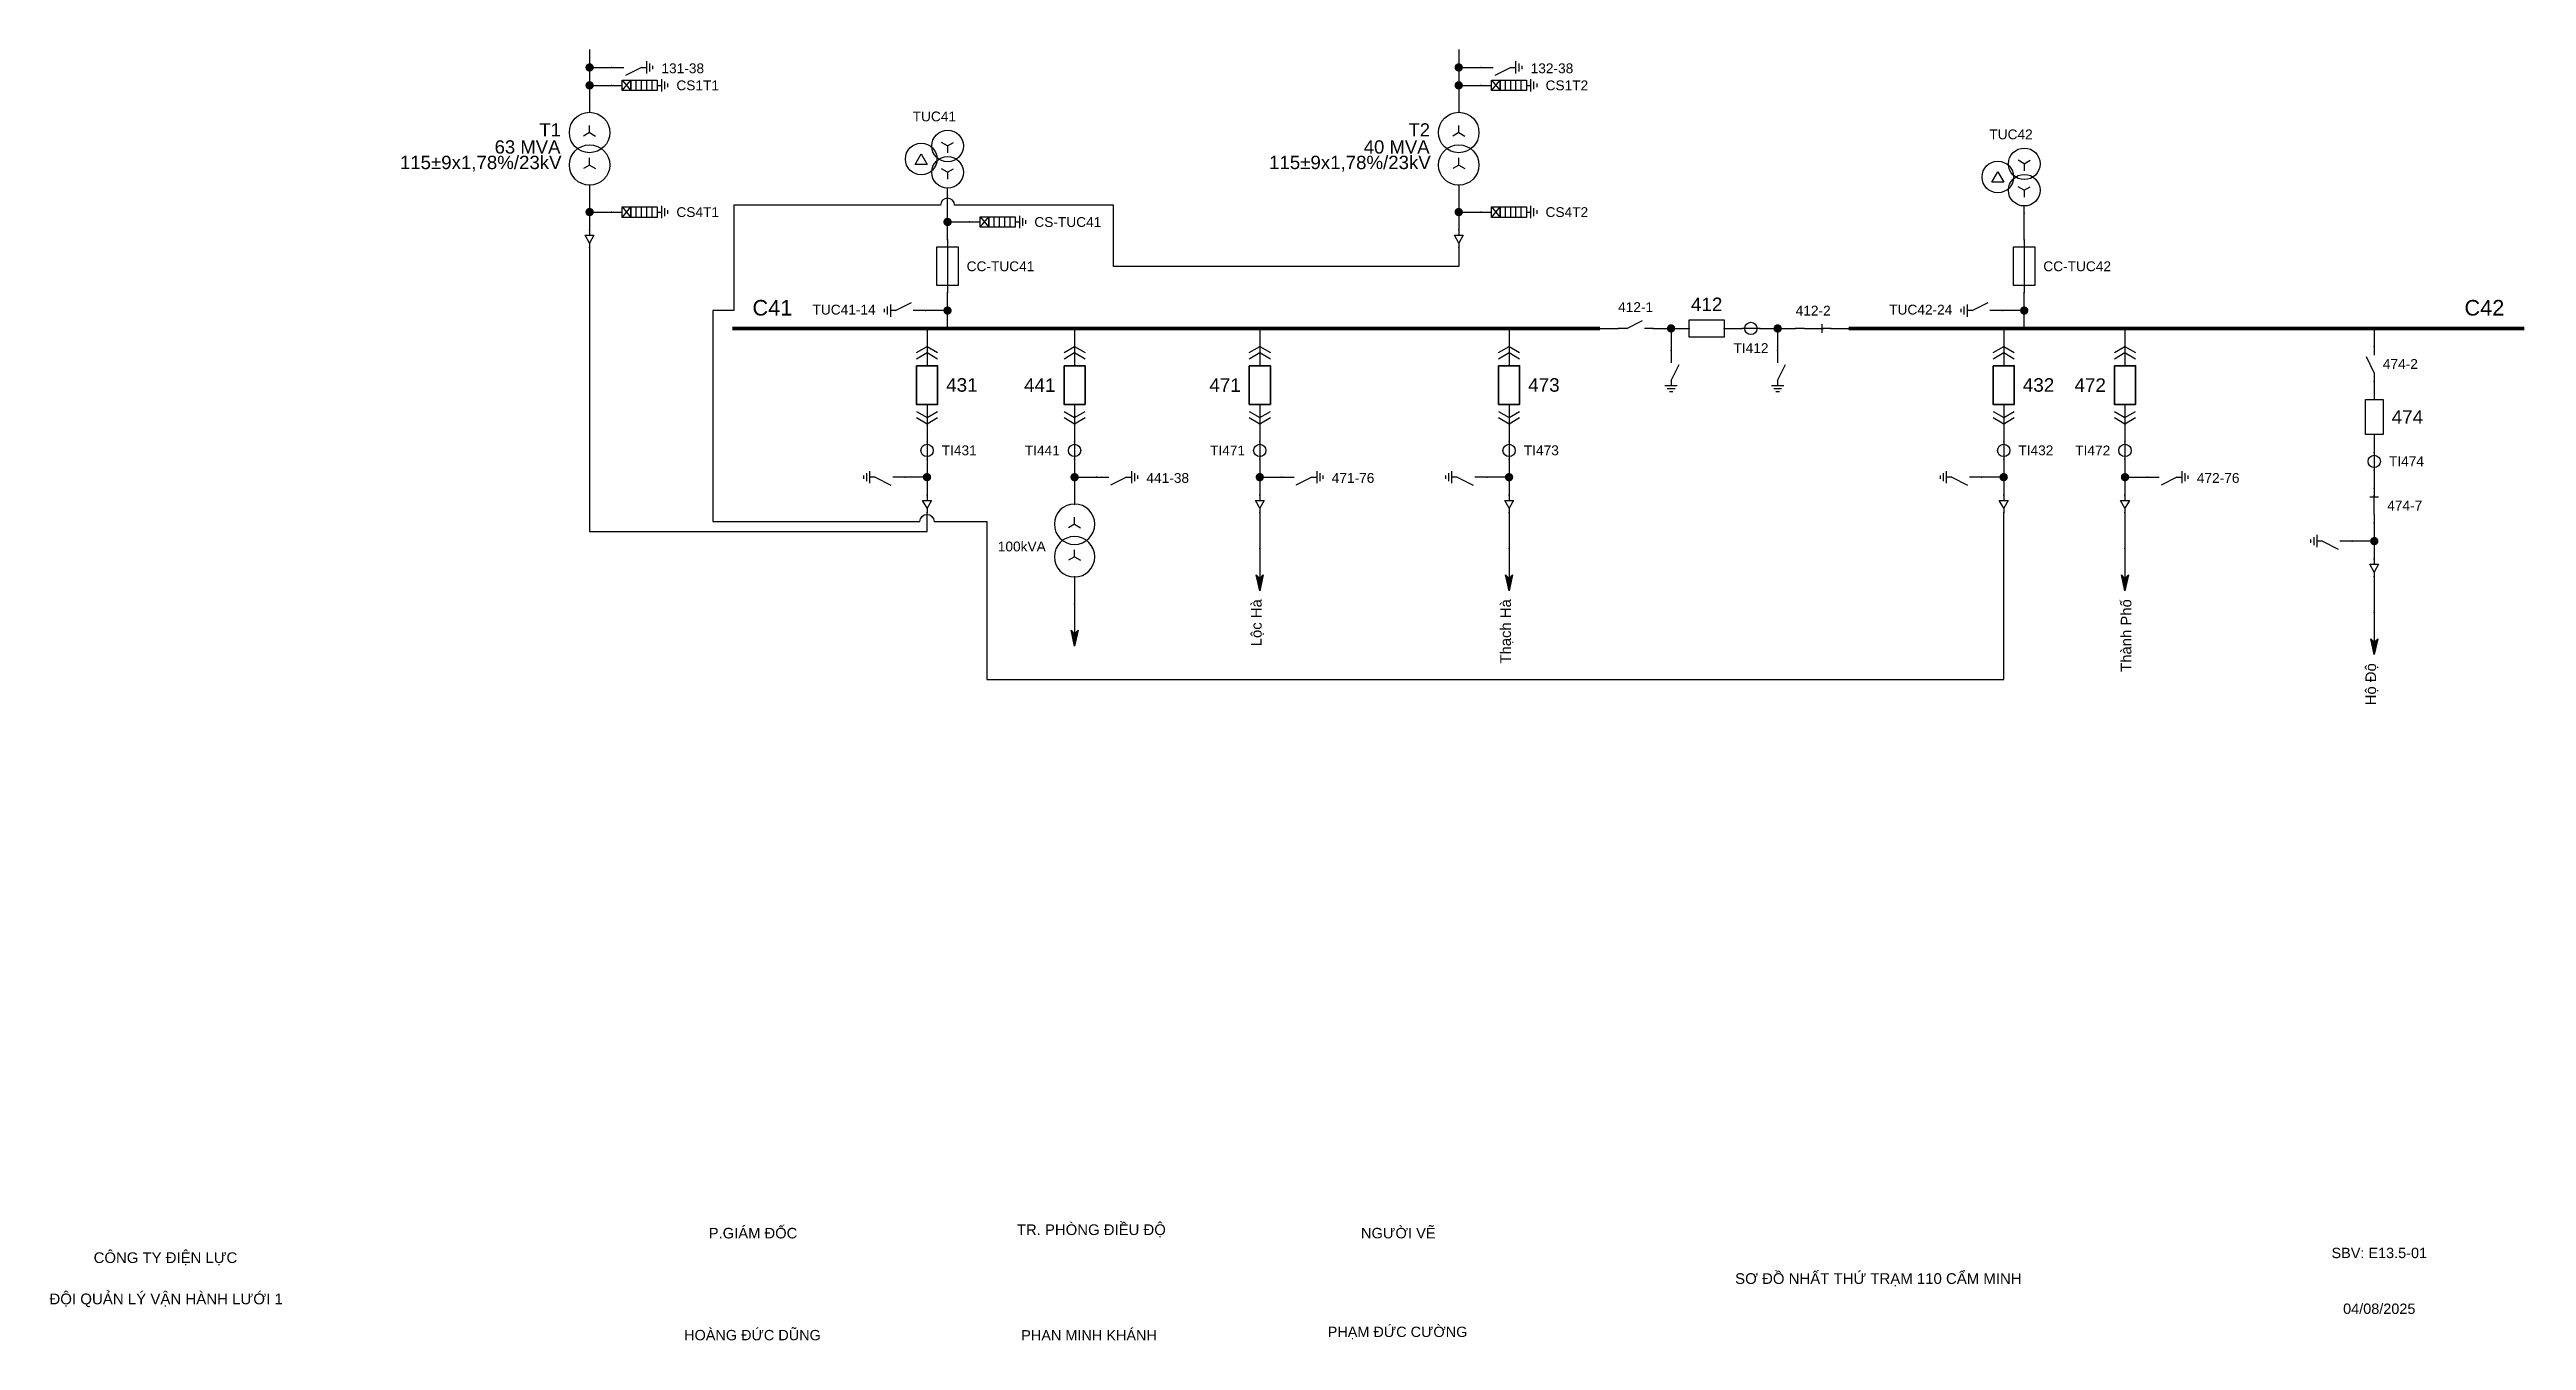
# Model space of a CAD drawing. Header units: millimetres. Extents: x -379 to 411, y 7 to 290.
# Drawn here: x 58.6 to 411, y 7.5 to 191.1 of the extents above; entities that cross this region are included whole.
import ezdxf

# ---------------------------------------------------------------- set-up
doc = ezdxf.new("R2010")
doc.units = ezdxf.units.MM
for name, color, linetype, lineweight in [('BUSBAR_22KV', 5, 'Continuous', 50), ('HV_110KV', 1, 'Continuous', 25), ('MV_22KV', 5, 'Continuous', 25), ('SLD_OTHER', 7, 'Continuous', 25)]:
    doc.layers.add(name, color=color, linetype=linetype, lineweight=lineweight)
doc.layers.add('SYM_PORTS', color=8, linetype='Continuous', plot=False)
doc.layers.add('TEXT', color=7, linetype='Continuous')
doc.styles.add('SLD_TEXT', font='arial.ttf')

msp = doc.modelspace()

# ---------------------------------------------------------------- texts
at = {"layer": 'TEXT', "attachment_point": 7, "style": 'SLD_TEXT'}
for s, insert, char_height in [('63 MVA', (121.96, 176.31), 1.884), ('40 MVA', (245.6, 176.31), 1.884), ('115±9x1,78%/23kV', (108.48, 173.77), 1.9003), ('115±9x1,78%/23kV', (232.13, 173.77), 1.9003), ('C41', (158.64, 153.26), 2.211), ('C42', (402.18, 153.26), 2.211), ('100kVA', (193.54, 119.71), 1.395), ('P.GIÁM ĐỐC', (152.42, 21.95), 1.503), ('TR. PHÒNG ĐIỀU ĐỘ', (196.25, 22.12), 1.5174), ('NGƯỜI VẼ', (245.2, 21.96), 1.492), ('CÔNG TY ĐIỆN LỰC', (64.92, 18.14), 1.5184), ('SBV: E13.5-01', (383.27, 19.15), 1.4707), ('ĐỘI QUẢN LÝ VẬN HÀNH LƯỚI 1', (58.63, 12.18), 1.529), ('SƠ ĐỒ NHẤT THỨ TRẠM 110 CẨM MINH', (298.43, 15.16), 1.5227), ('04/08/2025', (384.92, 11.21), 1.471), ('HOÀNG ĐỨC DŨNG', (148.92, 7.46), 1.4707), ('PHAN MINH KHÁNH', (196.88, 7.45), 1.4707), ('PHẠM ĐỨC CƯỜNG', (240.47, 7.62), 1.4707)]:
    msp.add_mtext(s, dxfattribs=dict(at, insert=insert, char_height=char_height))
at = {"layer": 'TEXT', "char_height": 1.512, "attachment_point": 7, "rotation": 90, "style": 'SLD_TEXT'}
for s, insert in [('Lộc Hà', (231.41, 106.23)), ('Thạch Hà', (266.87, 103.77)), ('Thành Phố', (354.82, 102.59)), ('Hộ Độ', (389.94, 97.83))]:
    msp.add_mtext(s, dxfattribs=dict(at, insert=insert))

# ---------------------------------------------------------------- blocks, each defined once
blk = doc.blocks.new('SYM_EARTHING_SWITCH_OPEN')
at = {"lineweight": 25}
for points in [[(0, -1.25), (-1.125, 1)], [(0, 3), (0, 1.25)], [(-0.875, -2), (0.875, -2)], [(-0.5625, -2.4375), (0.5625, -2.4375)], [(-0.25, -2.875), (0.25, -2.875)], [(0, -1.25), (0, -2)]]:
    blk.add_lwpolyline(points, dxfattribs=at)
at = {"layer": 'SYM_PORTS'}
blk.add_point((0, 3), dxfattribs=at)
blk.add_attdef('DEVICE_CODE', (1.875, 0), '', height=2)
blk = doc.blocks.new('SYM_SURGE_ARRESTER')
at = {"lineweight": 25}
for points in [[(0, 4), (0, 2.5)], [(-0.75, 2.5), (0.75, 1.25)], [(0.75, 2.5), (-0.75, 1.25)], [(-0.75, 0.5), (0.75, 0.5)], [(-0.875, -3.125), (0.875, -3.125)], [(-0.75, -0.25), (0.75, -0.25)], [(-0.75, -1), (0.75, -1)], [(-0.75, -1.75), (0.75, -1.75)], [(0, -2.5), (0, -3.125)], [(-0.5625, -3.5625), (0.5625, -3.5625)], [(-0.25, -4), (0.25, -4)]]:
    blk.add_lwpolyline(points, dxfattribs=at)
for points in [[(-0.75, 2.5), (0.75, 2.5), (0.75, 1.25), (-0.75, 1.25)], [(-0.75, 1.25), (0.75, 1.25), (0.75, -2.5), (-0.75, -2.5)]]:
    blk.add_lwpolyline(points, close=True, dxfattribs=at)
at = {"layer": 'SYM_PORTS'}
blk.add_point((0, 4), dxfattribs=at)
blk.add_attdef('DEVICE_CODE', (1.875, 1), '', height=2)
blk = doc.blocks.new('SYM_TRANSFORMER_2W')
at = {"lineweight": 25}
for points in [[(0, 2.3125), (-0.8625, 1.8125)], [(0, 2.3125), (0, 3.3125)], [(0, 2.3125), (0.8625, 1.8125)], [(0, -2.3125), (-0.8625, -2.8125)], [(0, -2.3125), (0, -1.3125)], [(0, -2.3125), (0.8625, -2.8125)]]:
    blk.add_lwpolyline(points, dxfattribs=at)
for centre in [(0, 2.3125), (0, -2.3125)]:
    blk.add_circle(centre, 2.875, dxfattribs=at)
at = {"layer": 'SYM_PORTS'}
for p in [(0, 5.1875), (0, -5.1875)]:
    blk.add_point(p, dxfattribs=at)
blk.add_attdef('DEVICE_CODE', (3.875, 2.1875), '', height=2)
at = {"flags": 1}
for tag, p in [('POWER', (3.875, -0.8125)), ('VOLTAGE_RATIO', (3.875, -3.8125))]:
    blk.add_attdef(tag, p, '', height=2, dxfattribs=at)
blk = doc.blocks.new('SYM_CABLE_TERMINATION')
at = {"lineweight": 25}
blk.add_lwpolyline([(-0.625, 0.5), (0.625, 0.5), (0, -0.625)], close=True, dxfattribs=at)
for points in [[(0, 1.25), (0, 0.5)], [(0, -0.625), (0, -1.25)]]:
    blk.add_lwpolyline(points, dxfattribs=at)
at = {"layer": 'SYM_PORTS'}
for p in [(0, 1.25), (0, -1.25)]:
    blk.add_point(p, dxfattribs=at)
blk = doc.blocks.new('SYM_DRAWOUT_BREAKER')
at = {"lineweight": 25}
for points in [[(-1.5, 4.625), (0, 5.5), (1.5, 4.625)], [(-1.5, 3.75), (0, 4.625), (1.5, 3.75)], [(0, 5.5), (0, 2.75)], [(0, -2.75), (0, -5.5)], [(-1.5, -3.75), (0, -4.625), (1.5, -3.75)], [(-1.5, -4.625), (0, -5.5), (1.5, -4.625)]]:
    blk.add_lwpolyline(points, dxfattribs=at)
at = {"lineweight": 35}
blk.add_lwpolyline([(-1.5, 2.75), (1.5, 2.75), (1.5, -2.75), (-1.5, -2.75)], close=True, dxfattribs=at)
at = {"layer": 'SYM_PORTS'}
for p in [(0, 5.5), (0, -5.5)]:
    blk.add_point(p, dxfattribs=at)
blk.add_attdef('DEVICE_CODE', (2.5, 2.5), '', height=2)
at = {"flags": 1}
blk.add_attdef('RATING', (2.5, -0.5), '', height=2, dxfattribs=at)
blk = doc.blocks.new('SYM_CURRENT_TRANSFORMER')
at = {"lineweight": 25}
blk.add_lwpolyline([(0, 1.25), (0, -1.25)], dxfattribs=at)
blk.add_circle((0, 0), 0.875, dxfattribs=at)
at = {"layer": 'SYM_PORTS'}
for p in [(0, 1.25), (0, -1.25)]:
    blk.add_point(p, dxfattribs=at)
blk.add_attdef('DEVICE_CODE', (1.875, -1.75), '', height=2)
at = {"flags": 1}
blk.add_attdef('RATIO', (1.875, -4.75), '', height=2, dxfattribs=at)
blk = doc.blocks.new('SYM_LINE_FEEDER_ARROW')
blk.add_hatch(color=7).paths.add_polyline_path([(0, -3), (-0.5, -0.75), (0, -1.25), (0.5, -0.75)])
at = {"lineweight": 25}
blk.add_lwpolyline([(0, 3), (0, -1.25)], dxfattribs=at)
blk.add_lwpolyline([(0, -3), (-0.5, -0.75), (0, -1.25), (0.5, -0.75)], close=True, dxfattribs=at)
at = {"layer": 'SYM_PORTS'}
blk.add_point((0, 3), dxfattribs=at)
blk.add_attdef('LINE_NAME', (1.5, 0), '', height=2)
blk = doc.blocks.new('SYM_FUSE_DISCONNECTOR')
at = {"lineweight": 25}
blk.add_lwpolyline([(0, 3.75), (0, -3.75)], dxfattribs=at)
blk.add_lwpolyline([(-1.5, 2.75), (1.5, 2.75), (1.5, -2.75), (-1.5, -2.75)], close=True, dxfattribs=at)
at = {"layer": 'SYM_PORTS'}
for p in [(0, 3.75), (0, -3.75)]:
    blk.add_point(p, dxfattribs=at)
blk.add_attdef('DEVICE_CODE', (2.5, 0.75), '', height=2)
at = {"flags": 1}
blk.add_attdef('RATING', (2.5, -2.25), '', height=2, dxfattribs=at)
blk = doc.blocks.new('SYM_VOLTAGE_TRANSFORMER')
at = {"lineweight": 25}
for points in [[(0, 4.625), (0, 3.625)], [(0, 1.375), (-0.8625, 0.875)], [(0, 1.375), (0, 2.375)], [(0, 1.375), (0.8625, 0.875)], [(0, -2.375), (-0.8625, -2.875)], [(0, -2.375), (0, -1.375)], [(0, -2.375), (0.8625, -2.875)]]:
    blk.add_lwpolyline(points, dxfattribs=at)
blk.add_lwpolyline([(2.875, 0.25), (4.625, 0.25), (3.75, -1.25)], close=True, dxfattribs=at)
for centre in [(0, 1.375), (3.75, -0.5), (0, -2.375)]:
    blk.add_circle(centre, 2.25, dxfattribs=at)
at = {"layer": 'SYM_PORTS'}
blk.add_point((0, 4.625), dxfattribs=at)
blk.add_attdef('DEVICE_CODE', (7, 1.625), '', height=2)
at = {"flags": 1}
blk.add_attdef('RATIO', (7, -1.375), '', height=2, dxfattribs=at)
blk = doc.blocks.new('SYM_DISCONNECTOR_OPEN')
at = {"lineweight": 25}
for points in [[(0, -1.25), (-1.125, 1)], [(0, 2.5), (0, 1.25)], [(0, -1.25), (0, -2.5)]]:
    blk.add_lwpolyline(points, dxfattribs=at)
at = {"layer": 'SYM_PORTS'}
for p in [(0, 2.5), (0, -2.5)]:
    blk.add_point(p, dxfattribs=at)
blk.add_attdef('DEVICE_CODE', (1, -0.5), '', height=2)
blk = doc.blocks.new('SYM_CIRCUIT_BREAKER')
at = {"lineweight": 25}
blk.add_lwpolyline([(-1.25, 2.5), (1.25, 2.5), (1.25, -2.5), (-1.25, -2.5)], close=True, dxfattribs=at)
at = {"layer": 'SYM_PORTS'}
for p in [(0, 2.5), (0, -2.5)]:
    blk.add_point(p, dxfattribs=at)
blk.add_attdef('DEVICE_CODE', (2.25, -0.5), '', height=2)
at = {"flags": 1}
blk.add_attdef('RATING', (2.25, -3.5), '', height=2, dxfattribs=at)
blk = doc.blocks.new('SYM_DISCONNECTOR_CLOSED')
at = {"lineweight": 25}
for points in [[(-0.625, 1.25), (0.625, 1.25)], [(0, 2.5), (0, 1.25)], [(0, -1.25), (0, 1.5)], [(0, -1.25), (0, -2.5)]]:
    blk.add_lwpolyline(points, dxfattribs=at)
at = {"layer": 'SYM_PORTS'}
for p in [(0, 2.5), (0, -2.5)]:
    blk.add_point(p, dxfattribs=at)
blk.add_attdef('DEVICE_CODE', (1.625, -0.5), '', height=2)

# ---------------------------------------------------------------- hatches: boundary and pattern name
at = {"layer": 'HV_110KV'}
h = msp.add_hatch(color=7, dxfattribs=at)
edge = h.paths.add_edge_path()
edge.add_arc((135.47, 188.59), 0.6, 0, 360)
h = msp.add_hatch(color=7, dxfattribs=at)
edge = h.paths.add_edge_path()
edge.add_arc((259.11, 188.59), 0.6, 0, 360)
h = msp.add_hatch(color=7, dxfattribs=at)
edge = h.paths.add_edge_path()
edge.add_arc((135.47, 186.04), 0.6, 0, 360)
h = msp.add_hatch(color=7, dxfattribs=at)
edge = h.paths.add_edge_path()
edge.add_arc((259.11, 186.04), 0.6, 0, 360)
at = {"layer": 'MV_22KV'}
h = msp.add_hatch(color=7, dxfattribs=at)
edge = h.paths.add_edge_path()
edge.add_arc((135.47, 168.01), 0.6, 0, 360)
h = msp.add_hatch(color=7, dxfattribs=at)
edge = h.paths.add_edge_path()
edge.add_arc((186.39, 166.6), 0.6, 0, 360)
h = msp.add_hatch(color=7, dxfattribs=at)
edge = h.paths.add_edge_path()
edge.add_arc((259.11, 168.01), 0.6, 0, 360)
h = msp.add_hatch(color=7, dxfattribs=at)
edge = h.paths.add_edge_path()
edge.add_arc((186.39, 154), 0.6, 0, 360)
h = msp.add_hatch(color=7, dxfattribs=at)
edge = h.paths.add_edge_path()
edge.add_arc((289.32, 151.45), 0.6, 0, 360)
h = msp.add_hatch(color=7, dxfattribs=at)
edge = h.paths.add_edge_path()
edge.add_arc((304.48, 151.45), 0.6, 0, 360)
h = msp.add_hatch(color=7, dxfattribs=at)
edge = h.paths.add_edge_path()
edge.add_arc((339.55, 154), 0.6, 0, 360)
h = msp.add_hatch(color=7, dxfattribs=at)
edge = h.paths.add_edge_path()
edge.add_arc((183.47, 130.29), 0.6, 0, 360)
h = msp.add_hatch(color=7, dxfattribs=at)
edge = h.paths.add_edge_path()
edge.add_arc((204.46, 130.29), 0.6, 0, 360)
h = msp.add_hatch(color=7, dxfattribs=at)
edge = h.paths.add_edge_path()
edge.add_arc((230.81, 130.29), 0.6, 0, 360)
h = msp.add_hatch(color=7, dxfattribs=at)
edge = h.paths.add_edge_path()
edge.add_arc((266.27, 130.29), 0.6, 0, 360)
h = msp.add_hatch(color=7, dxfattribs=at)
edge = h.paths.add_edge_path()
edge.add_arc((336.63, 130.29), 0.6, 0, 360)
h = msp.add_hatch(color=7, dxfattribs=at)
edge = h.paths.add_edge_path()
edge.add_arc((353.89, 130.29), 0.6, 0, 360)
h = msp.add_hatch(color=7, dxfattribs=at)
edge = h.paths.add_edge_path()
edge.add_arc((389.35, 121.19), 0.6, 0, 360)

# ---------------------------------------------------------------- linework, layer by layer
at = {"layer": 'BUSBAR_22KV', "const_width": 0.554}
for points in [[(155.76, 151.45), (279.22, 151.45)], [(314.58, 151.45), (410.72, 151.45)]]:
    msp.add_lwpolyline(points, dxfattribs=at)
at = {"layer": 'HV_110KV'}
for points in [[(135.47, 191.14), (135.47, 188.59)], [(259.11, 191.14), (259.11, 188.59)], [(135.47, 188.59), (138.6, 188.59)], [(135.47, 188.59), (135.47, 186.04)], [(259.11, 188.59), (262.25, 188.59)], [(259.11, 188.59), (259.11, 186.04)], [(135.47, 186.04), (138.6, 186.04)], [(135.47, 186.04), (135.47, 182.21)], [(259.11, 186.04), (262.25, 186.04)], [(259.11, 186.04), (259.11, 182.21)]]:
    msp.add_lwpolyline(points, dxfattribs=at)
at = {"layer": 'MV_22KV'}
for points in [[(135.47, 171.83), (135.47, 168.01)], [(186.39, 166.6), (186.39, 170.43)], [(259.11, 171.83), (259.11, 168.01)], [(135.47, 168.01), (138.6, 168.01)], [(135.47, 168.01), (135.47, 165.46)], [(186.39, 164.05), (186.39, 166.6)], [(186.39, 166.6), (189.53, 166.6)], [(259.11, 168.01), (262.25, 168.01)], [(259.11, 168.01), (259.11, 165.46)], [(339.55, 164.05), (339.55, 167.88)], [(135.47, 162.96), (135.47, 160.26), (135.47, 122.54), (183.47, 122.54), (183.47, 125.24)], [(186.39, 154), (186.39, 156.55)], [(339.55, 154), (339.55, 156.55)], [(186.39, 154), (183.26, 154)], [(186.39, 151.45), (186.39, 154)], [(339.55, 154), (336.42, 154)], [(339.55, 151.45), (339.55, 154)], [(183.47, 151.45), (183.47, 148.9)], [(204.46, 151.45), (204.46, 148.9)], [(230.81, 151.45), (230.81, 148.9)], [(266.27, 151.45), (266.27, 148.9)], [(279.22, 151.45), (281.77, 151.45)], [(286.77, 151.45), (289.32, 151.45)], [(289.32, 151.45), (289.32, 148.31)], [(289.32, 151.45), (291.88, 151.45)], [(296.88, 151.45), (299.43, 151.45)], [(301.93, 151.45), (304.48, 151.45)], [(304.48, 151.45), (304.48, 148.31)], [(304.48, 151.45), (307.03, 151.45)], [(312.03, 151.45), (314.58, 151.45)], [(336.63, 151.45), (336.63, 148.9)], [(353.89, 151.45), (353.89, 148.9)], [(389.35, 151.45), (389.35, 148.9)], [(389.35, 143.9), (389.35, 141.34)], [(183.47, 137.9), (183.47, 135.34)], [(204.46, 137.9), (204.46, 135.34)], [(230.81, 137.9), (230.81, 135.34)], [(266.27, 137.9), (266.27, 135.34)], [(336.63, 137.9), (336.63, 135.34)], [(353.89, 137.9), (353.89, 135.34)], [(389.35, 136.34), (389.35, 133.79)], [(183.47, 132.84), (183.47, 130.29)], [(204.46, 132.84), (204.46, 130.29)], [(230.81, 132.84), (230.81, 130.29)], [(266.27, 132.84), (266.27, 130.29)], [(336.63, 132.84), (336.63, 130.29)], [(353.89, 132.84), (353.89, 130.29)], [(389.35, 131.29), (389.35, 128.74)], [(183.47, 130.29), (180.34, 130.29)], [(183.47, 130.29), (183.47, 127.74)], [(204.46, 130.29), (207.59, 130.29)], [(204.46, 130.29), (204.46, 126.47)], [(230.81, 130.29), (233.95, 130.29)], [(230.81, 130.29), (230.81, 127.74)], [(266.27, 130.29), (263.14, 130.29)], [(266.27, 130.29), (266.27, 127.74)], [(336.63, 130.29), (333.5, 130.29)], [(336.63, 130.29), (336.63, 127.74)], [(353.89, 130.29), (357.02, 130.29)], [(353.89, 130.29), (353.89, 127.74)], [(230.81, 125.24), (230.81, 120.14)], [(266.27, 125.24), (266.27, 120.14)], [(353.89, 125.24), (353.89, 120.14)], [(389.35, 123.74), (389.35, 121.19)], [(389.35, 121.19), (386.22, 121.19)], [(389.35, 121.19), (389.35, 118.64)], [(389.35, 116.14), (389.35, 111.04)]]:
    msp.add_lwpolyline(points, dxfattribs=at)
msp.add_lwpolyline([(259.11, 162.96), (259.11, 160.26), (210, 160.26), (210, 168.99), (187.39, 168.99, 1), (185.39, 168.99), (156, 168.99), (156, 153.99), (153, 153.99), (153, 123.99), (182.47, 123.99, -1), (184.47, 123.99), (192, 123.99), (192, 101.49), (336.63, 101.49), (336.63, 122.54), (336.63, 125.24)], format="xyb", dxfattribs=at)
at = {"layer": 'SLD_OTHER'}
msp.add_lwpolyline([(204.46, 116.09), (204.46, 112.26)], dxfattribs=at)

# ---------------------------------------------------------------- block references
at = {"layer": 'HV_110KV'}
ref = msp.add_blockref('SYM_EARTHING_SWITCH_OPEN', (141.6, 188.59), dxfattribs=dict(at, rotation=90))
ref.add_attrib('DEVICE_CODE', '131-38', (145.69, 187.77), dxfattribs={"layer": 'TEXT', "height": 1.395, "style": 'SLD_TEXT'})
ref = msp.add_blockref('SYM_SURGE_ARRESTER', (142.6, 186.04), dxfattribs=dict(at, rotation=90))
ref.add_attrib('DEVICE_CODE', 'CS1T1', (147.82, 185.34), dxfattribs={"layer": 'TEXT', "height": 1.395, "style": 'SLD_TEXT'})
ref = msp.add_blockref('SYM_EARTHING_SWITCH_OPEN', (265.25, 188.59), dxfattribs=dict(at, rotation=90))
ref.add_attrib('DEVICE_CODE', '132-38', (269.34, 187.77), dxfattribs={"layer": 'TEXT', "height": 1.395, "style": 'SLD_TEXT'})
ref = msp.add_blockref('SYM_SURGE_ARRESTER', (266.25, 186.04), dxfattribs=dict(at, rotation=90))
ref.add_attrib('DEVICE_CODE', 'CS1T2', (271.46, 185.34), dxfattribs={"layer": 'TEXT', "height": 1.395, "style": 'SLD_TEXT'})
ref = msp.add_blockref('SYM_TRANSFORMER_2W', (135.47, 177.02), dxfattribs=at)
ref.add_attrib('DEVICE_CODE', 'T1', (128.33, 178.78), dxfattribs={"layer": 'TEXT', "height": 1.869, "style": 'SLD_TEXT'})
ref = msp.add_blockref('SYM_TRANSFORMER_2W', (259.11, 177.02), dxfattribs=at)
ref.add_attrib('DEVICE_CODE', 'T2', (251.98, 178.78), dxfattribs={"layer": 'TEXT', "height": 1.869, "style": 'SLD_TEXT'})
at = {"layer": 'MV_22KV'}
ref = msp.add_blockref('SYM_VOLTAGE_TRANSFORMER', (186.39, 175.05), dxfattribs=dict(at, rotation=180))
ref.add_attrib('DEVICE_CODE', 'TUC41', (181.43, 180.92), dxfattribs={"layer": 'TEXT', "height": 1.395, "style": 'SLD_TEXT'})
ref = msp.add_blockref('SYM_VOLTAGE_TRANSFORMER', (339.55, 172.5), dxfattribs=dict(at, rotation=180))
ref.add_attrib('DEVICE_CODE', 'TUC42', (334.59, 178.37), dxfattribs={"layer": 'TEXT', "height": 1.395, "style": 'SLD_TEXT'})
ref = msp.add_blockref('SYM_SURGE_ARRESTER', (142.6, 168.01), dxfattribs=dict(at, rotation=90))
ref.add_attrib('DEVICE_CODE', 'CS4T1', (147.82, 167.31), dxfattribs={"layer": 'TEXT', "height": 1.395, "style": 'SLD_TEXT'})
ref = msp.add_blockref('SYM_SURGE_ARRESTER', (193.53, 166.6), dxfattribs=dict(at, rotation=90))
ref.add_attrib('DEVICE_CODE', 'CS-TUC41', (198.74, 165.9), dxfattribs={"layer": 'TEXT', "height": 1.395, "style": 'SLD_TEXT'})
ref = msp.add_blockref('SYM_SURGE_ARRESTER', (266.25, 168.01), dxfattribs=dict(at, rotation=90))
ref.add_attrib('DEVICE_CODE', 'CS4T2', (271.46, 167.31), dxfattribs={"layer": 'TEXT', "height": 1.395, "style": 'SLD_TEXT'})
for name, p in [('SYM_CABLE_TERMINATION', (135.47, 164.21)), ('SYM_CABLE_TERMINATION', (259.11, 164.21)), ('SYM_CABLE_TERMINATION', (183.47, 126.49)), ('SYM_CABLE_TERMINATION', (230.81, 126.49)), ('SYM_CABLE_TERMINATION', (266.27, 126.49)), ('SYM_CABLE_TERMINATION', (336.63, 126.49)), ('SYM_CABLE_TERMINATION', (353.89, 126.49)), ('SYM_LINE_FEEDER_ARROW', (230.81, 117.14)), ('SYM_LINE_FEEDER_ARROW', (266.27, 117.14)), ('SYM_LINE_FEEDER_ARROW', (353.89, 117.14)), ('SYM_CABLE_TERMINATION', (389.35, 117.39)), ('SYM_LINE_FEEDER_ARROW', (389.35, 108.04))]:
    msp.add_blockref(name, p, dxfattribs=at)
ref = msp.add_blockref('SYM_FUSE_DISCONNECTOR', (186.39, 160.3), dxfattribs=at)
ref.add_attrib('DEVICE_CODE', 'CC-TUC41', (189.11, 159.6), dxfattribs={"layer": 'TEXT', "height": 1.395, "style": 'SLD_TEXT'})
ref = msp.add_blockref('SYM_FUSE_DISCONNECTOR', (339.55, 160.3), dxfattribs=at)
ref.add_attrib('DEVICE_CODE', 'CC-TUC42', (342.27, 159.6), dxfattribs={"layer": 'TEXT', "height": 1.395, "style": 'SLD_TEXT'})
ref = msp.add_blockref('SYM_EARTHING_SWITCH_OPEN', (180.26, 154), dxfattribs=dict(at, rotation=270))
ref.add_attrib('DEVICE_CODE', 'TUC41-14', (167.18, 153.43), dxfattribs={"layer": 'TEXT', "height": 1.395, "style": 'SLD_TEXT'})
ref = msp.add_blockref('SYM_DISCONNECTOR_OPEN', (284.27, 151.45), dxfattribs=dict(at, rotation=270))
ref.add_attrib('DEVICE_CODE', '412-1', (281.78, 153.79), dxfattribs={"layer": 'TEXT', "height": 1.395, "style": 'SLD_TEXT'})
ref = msp.add_blockref('SYM_CIRCUIT_BREAKER', (294.38, 151.45), dxfattribs=dict(at, rotation=270))
ref.add_attrib('DEVICE_CODE', '412', (292.14, 153.92), dxfattribs={"layer": 'TEXT', "height": 1.92, "style": 'SLD_TEXT'})
ref = msp.add_blockref('SYM_EARTHING_SWITCH_OPEN', (333.42, 154), dxfattribs=dict(at, rotation=270))
ref.add_attrib('DEVICE_CODE', 'TUC42-24', (320.34, 153.43), dxfattribs={"layer": 'TEXT', "height": 1.395, "style": 'SLD_TEXT'})
ref = msp.add_blockref('SYM_CURRENT_TRANSFORMER', (300.68, 151.45), dxfattribs=dict(at, rotation=270))
ref.add_attrib('DEVICE_CODE', 'TI412', (298.19, 147.96), dxfattribs={"layer": 'TEXT', "height": 1.395, "style": 'SLD_TEXT'})
ref = msp.add_blockref('SYM_DISCONNECTOR_CLOSED', (309.53, 151.45), dxfattribs=dict(at, rotation=270))
ref.add_attrib('DEVICE_CODE', '412-2', (307.04, 153.29), dxfattribs={"layer": 'TEXT', "height": 1.395, "style": 'SLD_TEXT'})
ref = msp.add_blockref('SYM_EARTHING_SWITCH_OPEN', (304.48, 145.31), dxfattribs=dict(at, xscale=-1))
ref.add_attrib('DEVICE_CODE', '412-25', (301.57, 139.82), dxfattribs={"layer": 'TEXT', "extrusion": (0, 0, -1), "height": 1.395, "style": 'SLD_TEXT'})
ref = msp.add_blockref('SYM_EARTHING_SWITCH_OPEN', (289.32, 145.31), dxfattribs=dict(at, xscale=-1))
ref.add_attrib('DEVICE_CODE', '412-15', (286.42, 139.82), dxfattribs={"layer": 'TEXT', "extrusion": (0, 0, -1), "height": 1.395, "style": 'SLD_TEXT'})
ref = msp.add_blockref('SYM_DRAWOUT_BREAKER', (183.47, 143.4), dxfattribs=at)
ref.add_attrib('DEVICE_CODE', '431', (186.19, 142.45), dxfattribs={"layer": 'TEXT', "height": 1.922, "style": 'SLD_TEXT'})
ref = msp.add_blockref('SYM_DRAWOUT_BREAKER', (204.46, 143.4), dxfattribs=at)
ref.add_attrib('DEVICE_CODE', '441', (197.27, 142.43), dxfattribs={"layer": 'TEXT', "height": 1.92, "style": 'SLD_TEXT'})
ref = msp.add_blockref('SYM_DRAWOUT_BREAKER', (230.81, 143.4), dxfattribs=at)
ref.add_attrib('DEVICE_CODE', '471', (223.63, 142.43), dxfattribs={"layer": 'TEXT', "height": 1.92, "style": 'SLD_TEXT'})
ref = msp.add_blockref('SYM_DRAWOUT_BREAKER', (266.27, 143.4), dxfattribs=at)
ref.add_attrib('DEVICE_CODE', '473', (268.99, 142.45), dxfattribs={"layer": 'TEXT', "height": 1.922, "style": 'SLD_TEXT'})
ref = msp.add_blockref('SYM_DRAWOUT_BREAKER', (336.63, 143.4), dxfattribs=at)
ref.add_attrib('DEVICE_CODE', '432', (339.35, 142.45), dxfattribs={"layer": 'TEXT', "height": 1.922, "style": 'SLD_TEXT'})
ref = msp.add_blockref('SYM_DRAWOUT_BREAKER', (353.89, 143.4), dxfattribs=at)
ref.add_attrib('DEVICE_CODE', '472', (346.7, 142.43), dxfattribs={"layer": 'TEXT', "height": 1.92, "style": 'SLD_TEXT'})
ref = msp.add_blockref('SYM_DISCONNECTOR_OPEN', (389.35, 146.4), dxfattribs=at)
ref.add_attrib('DEVICE_CODE', '474-2', (390.57, 145.7), dxfattribs={"layer": 'TEXT', "height": 1.395, "style": 'SLD_TEXT'})
ref = msp.add_blockref('SYM_CIRCUIT_BREAKER', (389.35, 138.84), dxfattribs=at)
ref.add_attrib('DEVICE_CODE', '474', (391.82, 137.89), dxfattribs={"layer": 'TEXT', "height": 1.923, "style": 'SLD_TEXT'})
ref = msp.add_blockref('SYM_CURRENT_TRANSFORMER', (183.47, 134.09), dxfattribs=at)
ref.add_attrib('DEVICE_CODE', 'TI431', (185.56, 133.41), dxfattribs={"layer": 'TEXT', "height": 1.395, "style": 'SLD_TEXT'})
ref = msp.add_blockref('SYM_CURRENT_TRANSFORMER', (204.46, 134.09), dxfattribs=at)
ref.add_attrib('DEVICE_CODE', 'TI441', (197.38, 133.39), dxfattribs={"layer": 'TEXT', "height": 1.395, "style": 'SLD_TEXT'})
ref = msp.add_blockref('SYM_CURRENT_TRANSFORMER', (230.81, 134.09), dxfattribs=at)
ref.add_attrib('DEVICE_CODE', 'TI471', (223.74, 133.39), dxfattribs={"layer": 'TEXT', "height": 1.395, "style": 'SLD_TEXT'})
ref = msp.add_blockref('SYM_CURRENT_TRANSFORMER', (266.27, 134.09), dxfattribs=at)
ref.add_attrib('DEVICE_CODE', 'TI473', (268.37, 133.41), dxfattribs={"layer": 'TEXT', "height": 1.395, "style": 'SLD_TEXT'})
ref = msp.add_blockref('SYM_CURRENT_TRANSFORMER', (336.63, 134.09), dxfattribs=at)
ref.add_attrib('DEVICE_CODE', 'TI432', (338.72, 133.41), dxfattribs={"layer": 'TEXT', "height": 1.395, "style": 'SLD_TEXT'})
ref = msp.add_blockref('SYM_CURRENT_TRANSFORMER', (353.89, 134.09), dxfattribs=at)
ref.add_attrib('DEVICE_CODE', 'TI472', (346.81, 133.39), dxfattribs={"layer": 'TEXT', "height": 1.395, "style": 'SLD_TEXT'})
ref = msp.add_blockref('SYM_EARTHING_SWITCH_OPEN', (330.5, 130.29), dxfattribs=dict(at, xscale=-1, rotation=270))
ref.add_attrib('DEVICE_CODE', '432-38', (320.34, 129.48), dxfattribs={"layer": 'TEXT', "extrusion": (0, 0, -1), "height": 1.395, "style": 'SLD_TEXT'})
ref = msp.add_blockref('SYM_EARTHING_SWITCH_OPEN', (260.14, 130.29), dxfattribs=dict(at, xscale=-1, rotation=270))
ref.add_attrib('DEVICE_CODE', '473-76', (249.98, 129.48), dxfattribs={"layer": 'TEXT', "extrusion": (0, 0, -1), "height": 1.395, "style": 'SLD_TEXT'})
ref = msp.add_blockref('SYM_EARTHING_SWITCH_OPEN', (177.34, 130.29), dxfattribs=dict(at, xscale=-1, rotation=270))
ref.add_attrib('DEVICE_CODE', '431-38', (167.18, 129.48), dxfattribs={"layer": 'TEXT', "extrusion": (0, 0, -1), "height": 1.395, "style": 'SLD_TEXT'})
ref = msp.add_blockref('SYM_EARTHING_SWITCH_OPEN', (210.59, 130.29), dxfattribs=dict(at, rotation=90))
ref.add_attrib('DEVICE_CODE', '441-38', (214.68, 129.48), dxfattribs={"layer": 'TEXT', "height": 1.395, "style": 'SLD_TEXT'})
ref = msp.add_blockref('SYM_EARTHING_SWITCH_OPEN', (236.95, 130.29), dxfattribs=dict(at, rotation=90))
ref.add_attrib('DEVICE_CODE', '471-76', (241.04, 129.48), dxfattribs={"layer": 'TEXT', "height": 1.395, "style": 'SLD_TEXT'})
ref = msp.add_blockref('SYM_EARTHING_SWITCH_OPEN', (360.02, 130.29), dxfattribs=dict(at, rotation=90))
ref.add_attrib('DEVICE_CODE', '472-76', (364.11, 129.48), dxfattribs={"layer": 'TEXT', "height": 1.395, "style": 'SLD_TEXT'})
ref = msp.add_blockref('SYM_CURRENT_TRANSFORMER', (389.35, 132.54), dxfattribs=at)
ref.add_attrib('DEVICE_CODE', 'TI474', (391.44, 131.85), dxfattribs={"layer": 'TEXT', "height": 1.395, "style": 'SLD_TEXT'})
ref = msp.add_blockref('SYM_DISCONNECTOR_CLOSED', (389.35, 126.24), dxfattribs=at)
ref.add_attrib('DEVICE_CODE', '474-7', (391.19, 125.54), dxfattribs={"layer": 'TEXT', "height": 1.395, "style": 'SLD_TEXT'})
ref = msp.add_blockref('SYM_TRANSFORMER_2W', (204.46, 121.28), dxfattribs=dict(at, xscale=-1))
ref.add_attrib('DEVICE_CODE', 'TD41', (195.6, 121.47), dxfattribs={"layer": 'TEXT', "extrusion": (0, 0, -1), "height": 1.395, "style": 'SLD_TEXT'})
ref = msp.add_blockref('SYM_EARTHING_SWITCH_OPEN', (383.22, 121.19), dxfattribs=dict(at, xscale=-1, rotation=270))
ref.add_attrib('DEVICE_CODE', '474-76', (373.06, 120.38), dxfattribs={"layer": 'TEXT', "extrusion": (0, 0, -1), "height": 1.395, "style": 'SLD_TEXT'})
at = {"layer": 'SLD_OTHER'}
msp.add_blockref('SYM_LINE_FEEDER_ARROW', (204.46, 109.26), dxfattribs=at)

msp.set_redraw_order([(e.dxf.handle, doc.entitydb.next_handle()) for e in msp.query("TEXT MTEXT ATTDEF DIMENSION ARC_DIMENSION")])  # texts and dimensions are drawn at this point

doc.saveas('drawing.dxf')
